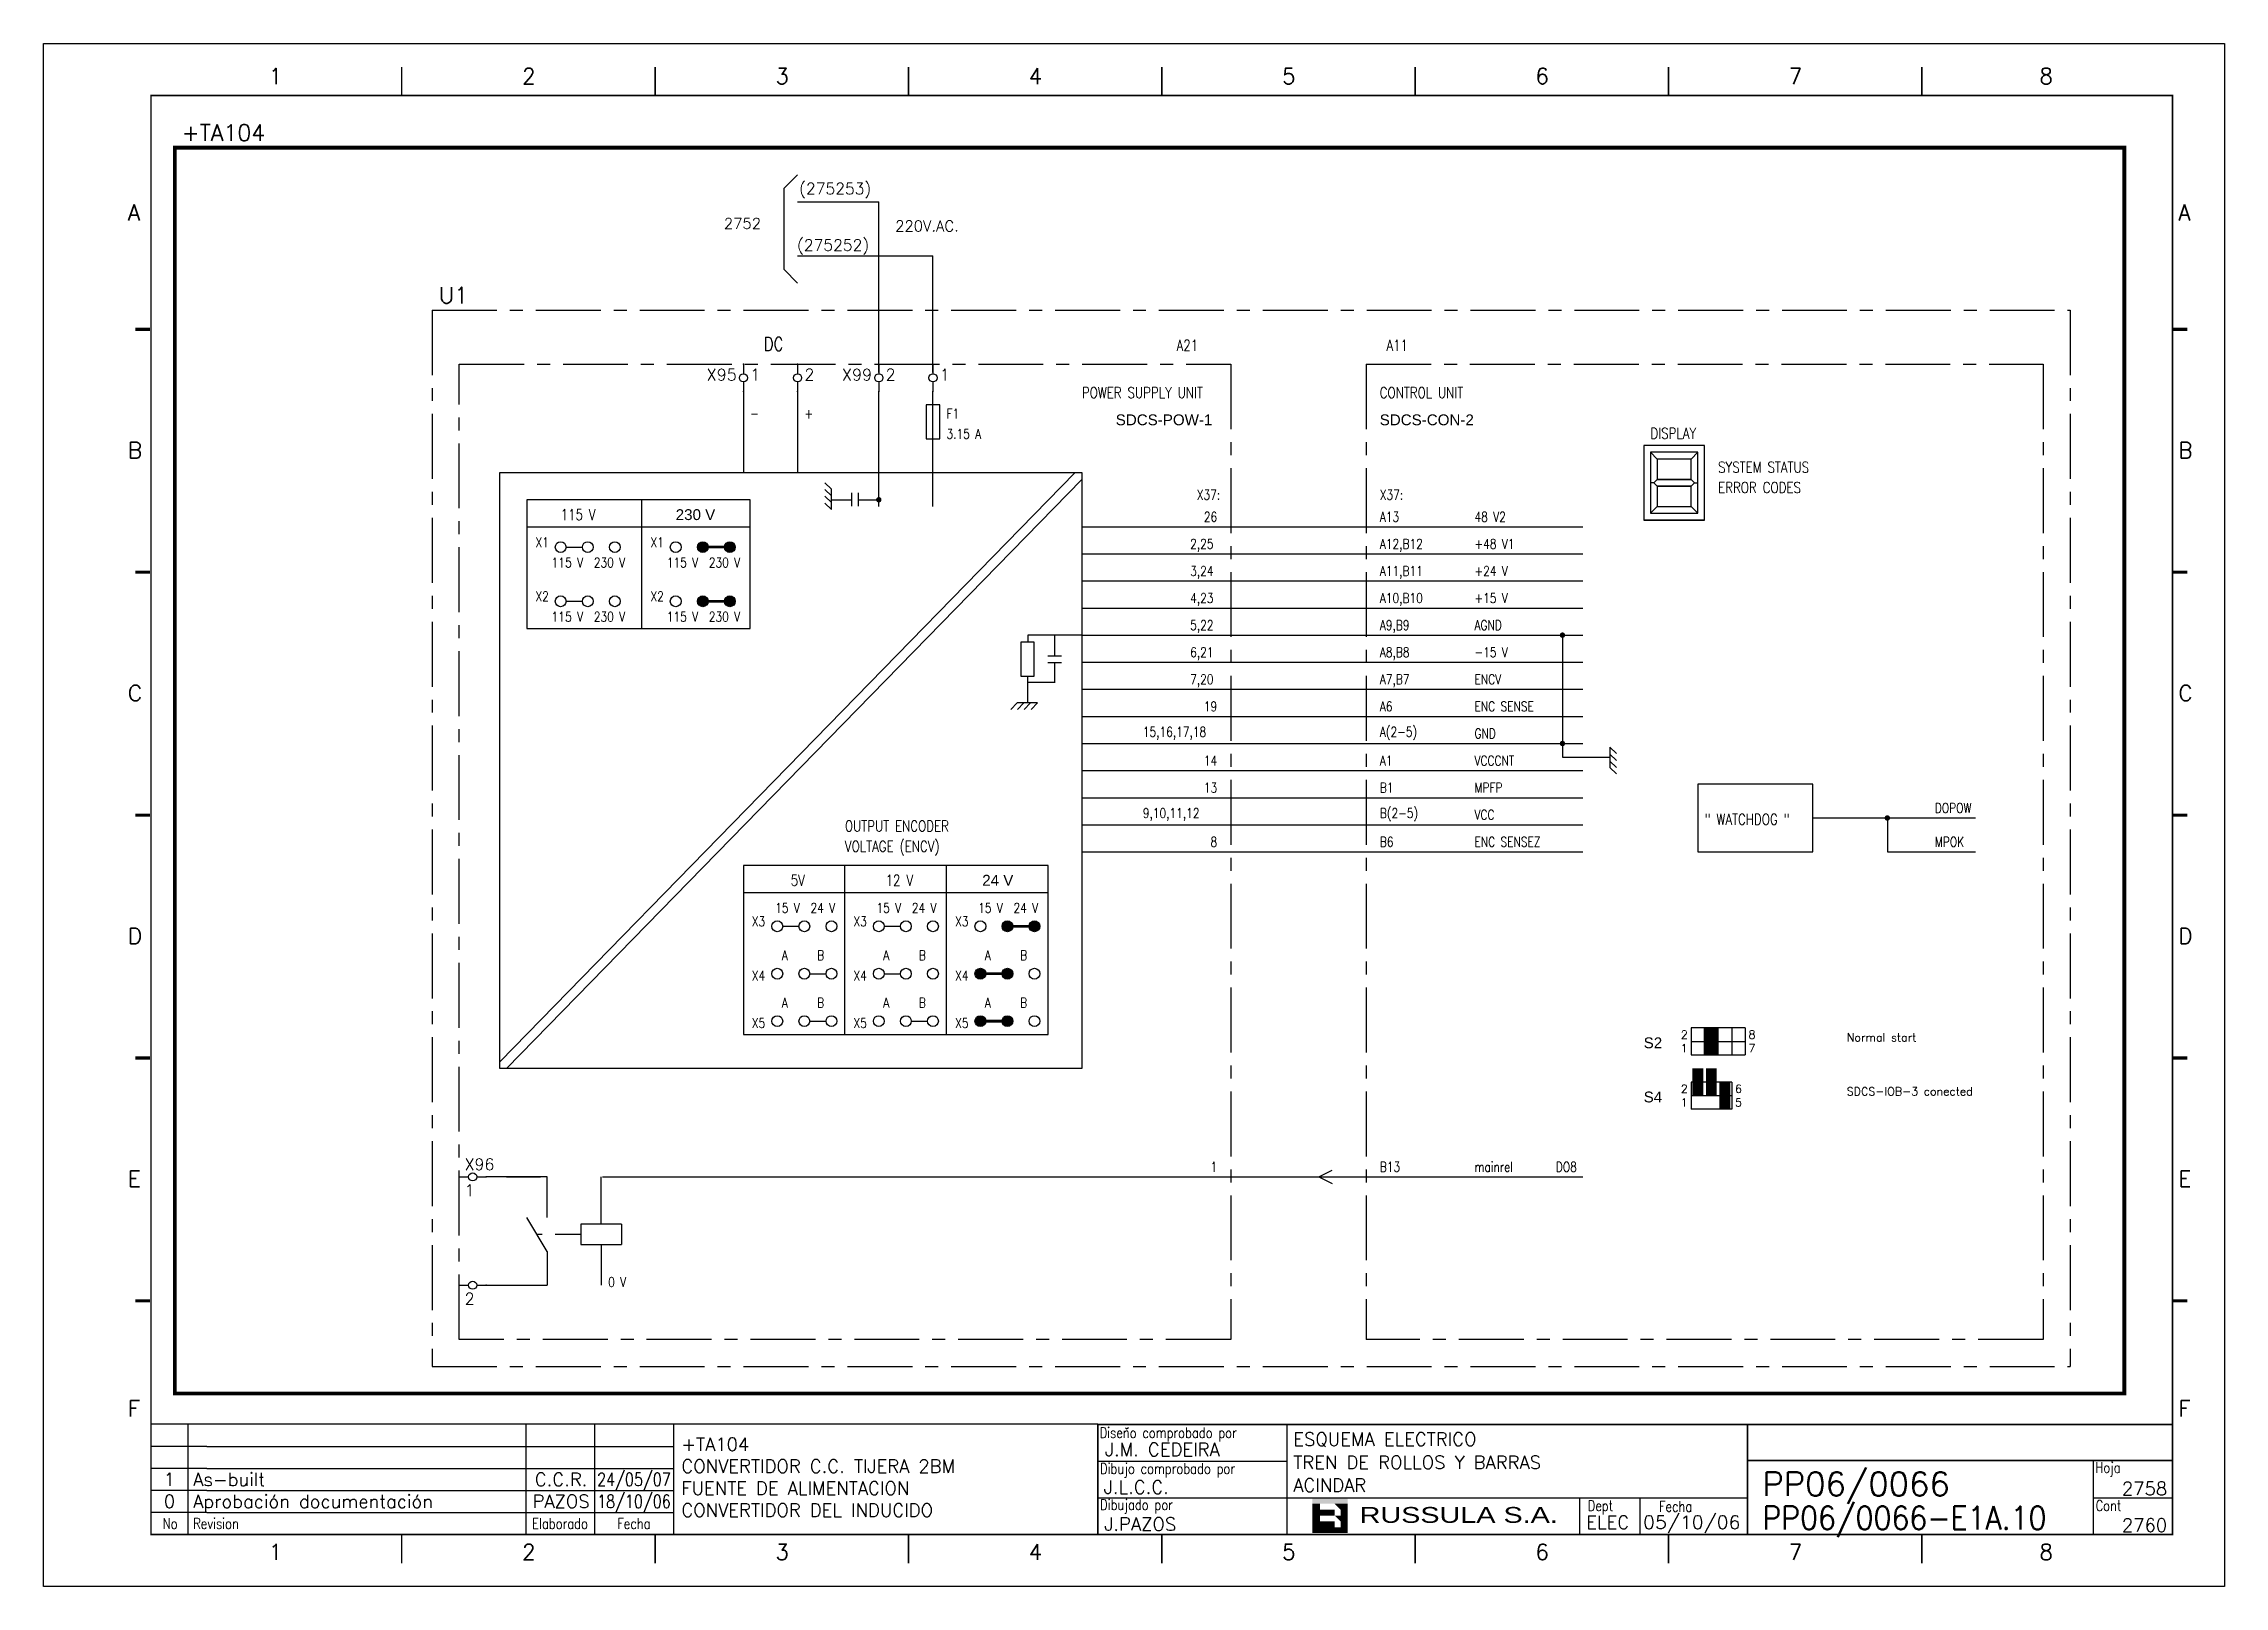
# Model space of a CAD drawing. Extents: x -25 to 1044, y -25744 to 292.
# Drawn here: x 257.7 to 677.7, y -15948.8 to -15651.8 of the extents above; entities that cross this region are included whole.
import ezdxf
from ezdxf.enums import TextEntityAlignment as Align

# ---------------------------------------------------------------- set-up
doc = ezdxf.new("R2010")
doc.units = 0
doc.header["$LTSCALE"] = 10
doc.header["$MEASUREMENT"] = 0
for name, pattern in [('CENTER', [2, 1.25, -0.25, 0.25, -0.25]), ('DASHDOT', [1, 0.5, -0.25, 0, -0.25]), ('DASHED', [0.75, 0.5, -0.25])]:
    doc.linetypes.add(name, pattern=pattern)
doc.layers.get('0').update_dxf_attribs({"linetype": 'CONTINUOUS'})
for name, color, linetype in [('1', 7, 'CONTINUOUS'), ('10', 5, 'CONTINUOUS'), ('2', 7, 'CONTINUOUS'), ('25', 3, 'CONTINUOUS'), ('25K', 4, 'DASHED'), ('25PK', 4, 'CENTER'), ('35', 2, 'CONTINUOUS'), ('8', 1, 'CONTINUOUS'), ('9', 6, 'CONTINUOUS'), ('DIBUJO', 7, 'CONTINUOUS'), ('NODE', 7, 'CONTINUOUS')]:
    doc.layers.add(name, color=color, linetype=linetype)
doc.styles.add('ABBSTYLE', font='ROMANS.SHX', dxfattribs={"width": 0.8})
doc.styles.add('HELV', font='HELVBLD.SHX', dxfattribs={"width": 1.2})
doc.styles.add('HELVETICA', font='HELV.SHX')
doc.styles.add('LABEL', font='SIMPLEX', dxfattribs={"width": 0.8, "height": 4})
doc.styles.add('ROMANS', font='romans')
doc.styles.get("Standard").update_dxf_attribs({"font": 'simplex'})

msp = doc.modelspace()

# ---------------------------------------------------------------- texts
at = {"layer": '2', "color": 6}
for s, height, p in [('+TA104', 3.129, (284.24, -15670.48)), ('(275253)', 2.19, (403.17, -15680.78)), ('(275252)', 2.19, (402.76, -15691.66)), ('U1', 3.129, (333.78, -15701.77))]:
    msp.add_text(s, height=height, dxfattribs=at).set_placement(p)
at = {"layer": '2', "color": 7}
for s, height, style, p in [('2752', 2.086, 'ROMANS', (388.67, -15687.43)), ('220V.AC.', 2.086, 'ROMANS', (421.67, -15687.92)), ('Normal start', 1.5643, 'ROMANS', (604.93, -15843.87)), ('S2', 2.086, 'HELV', (565.82, -15845.17)), ('S4', 2.086, 'HELV', (565.82, -15855.6)), ('SDCS-IOB-3 conected', 1.5643, 'ROMANS', (604.93, -15854.26))]:
    msp.add_text(s, height=height, dxfattribs=dict(at, style=style)).set_placement(p)
at = {"layer": '2', "color": 7, "style": 'ROMANS'}
for s, p in [('2', (573.64, -15842.56)), ('8', (586.68, -15842.56)), ('1', (573.64, -15845.17)), ('7', (586.68, -15845.17)), ('2', (573.64, -15852.99)), ('1', (573.64, -15855.6)), ('5', (584.07, -15855.6)), ('6', (584.07, -15852.99))]:
    msp.add_text(s, height=1.56, dxfattribs=at).set_placement(p, align=Align.MIDDLE)
at = {"layer": '25', "style": 'ABBSTYLE', "width": 0.8}
for s, height, p in [('DC', 2.607, (396.35, -15710.9)), ('A21', 2.086, (475.87, -15710.9)), ('A11', 2.086, (516.28, -15710.9)), ('POWER SUPPLY UNIT', 2.0858, (457.62, -15720.02)), ('CONTROL UNIT', 2.0858, (514.98, -15720.02)), ('-', 1.88, (393.74, -15723.93)), ('+', 1.88, (404.17, -15723.93)), ('F1', 1.877, (431.55, -15723.93)), ('3.15 A', 1.877, (431.55, -15727.84)), ('DISPLAY', 2.086, (567.12, -15727.84)), ('SYSTEM STATUS', 2.0858, (580.16, -15734.36)), ('ERROR CODES', 2.0858, (580.16, -15738.27)), ('115 V', 2.086, (357.24, -15743.49)), ('X37:', 1.877, (479.78, -15739.58)), ('X37:', 1.877, (514.98, -15739.58)), ('26', 1.877, (481.09, -15743.81)), ('A13', 1.877, (514.98, -15743.81)), ('48 V2', 1.877, (533.23, -15743.81)), ('X1', 1.877, (352.37, -15748.7)), ('X1', 1.877, (374.53, -15748.7)), ('2,25', 1.877, (478.48, -15749.02)), ('A12,B12', 1.877, (514.98, -15749.02)), ('+48 V1', 1.877, (533.23, -15749.02)), ('115 V', 1.877, (355.5, -15752.61)), ('230 V', 1.877, (363.62, -15752.61)), ('115 V', 1.877, (377.66, -15752.61)), ('230 V', 1.877, (385.78, -15752.61)), ('3,24', 1.877, (478.48, -15754.24)), ('A11,B11', 1.877, (514.98, -15754.24)), ('+24 V', 1.877, (533.23, -15754.24)), ('X2', 1.877, (352.37, -15759.13)), ('X2', 1.877, (374.53, -15759.13)), ('4,23', 1.877, (478.48, -15759.45)), ('A10,B10', 1.877, (514.98, -15759.45)), ('+15 V', 1.877, (533.23, -15759.45)), ('115 V', 1.877, (355.5, -15763.04)), ('230 V', 1.877, (363.62, -15763.04)), ('115 V', 1.877, (377.66, -15763.04)), ('230 V', 1.877, (385.78, -15763.04)), ('5,22', 1.877, (478.48, -15764.66)), ('A9,B9', 1.877, (514.98, -15764.66)), ('AGND', 1.877, (533.23, -15764.66)), ('6,21', 1.877, (478.48, -15769.88)), ('A8,B8', 1.877, (514.98, -15769.88)), ('-15 V', 1.877, (533.23, -15769.88)), ('7,20', 1.877, (478.48, -15775.09)), ('A7,B7', 1.877, (514.98, -15775.09)), ('ENCV', 1.877, (533.23, -15775.09)), ('19', 1.877, (481.09, -15780.31)), ('A6', 1.877, (514.98, -15780.31)), ('ENC SENSE', 1.877, (533.23, -15780.31)), ('15,16,17,18', 1.8772, (469.35, -15785.2)), ('A(2-5)', 1.877, (514.98, -15785.2)), ('GND', 1.877, (533.23, -15785.52)), ('14', 1.877, (481.09, -15790.74)), ('A1', 1.877, (514.98, -15790.74)), ('VCCCNT', 1.877, (533.23, -15790.74)), ('13', 1.877, (481.09, -15795.95)), ('B1', 1.877, (514.98, -15795.95)), ('MPFP', 1.877, (533.23, -15795.95)), ('9,10,11,12', 1.877, (469.35, -15800.85)), ('B(2-5)', 1.877, (514.98, -15800.85)), ('VCC', 1.877, (533.23, -15801.17)), ('" WATCHDOG "', 2.0858, (577.55, -15802.15)), ('DOPOW', 1.877, (621.88, -15799.86)), ('OUTPUT ENCODER', 2.0858, (411.99, -15803.45)), ('8', 1.88, (482.39, -15806.38)), ('B6', 1.877, (514.98, -15806.38)), ('ENC SENSEZ', 1.877, (533.23, -15806.38)), ('MPOK', 1.877, (621.88, -15806.38)), ('VOLTAGE (ENCV)', 2.0858, (411.99, -15807.36)), ('5V', 2.086, (401.56, -15813.88)), ('12 V', 2.086, (419.82, -15813.88)), ('X3', 1.877, (394.08, -15821.7)), ('15 V', 1.877, (398.52, -15819.1)), ('24 V', 1.877, (405.33, -15819.1)), ('X3', 1.877, (413.64, -15821.7)), ('15 V', 1.877, (418.08, -15819.1)), ('24 V', 1.877, (424.89, -15819.1)), ('X3', 1.877, (433.19, -15821.7)), ('15 V', 1.877, (437.63, -15819.1)), ('24 V', 1.877, (444.44, -15819.1)), ('A', 1.88, (399.83, -15828.22)), ('B', 1.88, (406.64, -15828.22)), ('A', 1.88, (419.38, -15828.22)), ('B', 1.88, (426.19, -15828.22)), ('A', 1.88, (438.94, -15828.22)), ('B', 1.88, (445.74, -15828.22)), ('X4', 1.877, (394.08, -15832.13)), ('X4', 1.877, (394.08, -15832.13)), ('X4', 1.877, (413.64, -15832.13)), ('X4', 1.877, (413.64, -15832.13)), ('X4', 1.877, (433.19, -15832.13)), ('X4', 1.877, (433.19, -15832.13)), ('A', 1.88, (399.83, -15837.35)), ('B', 1.88, (406.64, -15837.35)), ('A', 1.88, (419.38, -15837.35)), ('B', 1.88, (426.19, -15837.35)), ('A', 1.88, (438.94, -15837.35)), ('B', 1.88, (445.74, -15837.35)), ('X5', 1.877, (394.08, -15841.26)), ('X5', 1.877, (413.64, -15841.26)), ('X5', 1.877, (433.19, -15841.26)), ('1', 1.88, (482.39, -15868.95)), ('B13', 1.877, (514.98, -15868.95)), ('mainrel', 1.877, (533.23, -15868.95)), ('DO8', 1.877, (548.87, -15868.95)), ('0 V', 1.877, (366.37, -15891.12))]:
    msp.add_text(s, height=height, dxfattribs=at).set_placement(p)
at = {"layer": '25', "style": 'HELV'}
for s, p in [('SDCS-POW-1', (464.14, -15725.24)), ('SDCS-CON-2', (514.98, -15725.24)), ('230 V', (379.4, -15743.49)), ('24 V', (438.43, -15813.88))]:
    msp.add_text(s, height=2.086, dxfattribs=at).set_placement(p)

# ---------------------------------------------------------------- blocks, each defined once
blk = doc.blocks.new('NOD', base_point=(237.5, 170))
at = {"layer": 'NODE'}
blk.add_point((237.5, 170), dxfattribs=at)
blk = doc.blocks.new('$$PLL21C')
for p, q in [((-2.5, 0), (-0.75, 0)), ((0.75, 0), (2.5, 0))]:
    blk.add_line(p, q)
at = {"layer": '2'}
blk.add_circle((0, 0), 0.75, dxfattribs=at)
for p in [(-2.5, 0), (2.5, 0)]:
    blk.add_blockref('NOD', p, dxfattribs=at)
at = {"layer": '8'}
blk.add_attdef('*A', (-1.5, -3.575), '', height=2.15, dxfattribs=at)
at = {"layer": '9'}
blk.add_attdef('ID', (-1.5, 1.25), '', height=2.15, dxfattribs=at)
blk = doc.blocks.new('$$PLU21C')
for p, q in [((0, 2.5), (0, 0.75)), ((0, -0.75), (0, -2.5))]:
    blk.add_line(p, q)
at = {"layer": '2'}
blk.add_circle((0, 0), 0.75, dxfattribs=at)
for p in [(0, 2.5), (0, -2.5)]:
    blk.add_blockref('NOD', p, dxfattribs=at)
at = {"layer": '8'}
blk.add_attdef('*A', (1.25, -0.5), '', height=2.15, dxfattribs=at)
at = {"layer": '9'}
blk.add_attdef('ID', text='', height=2.15, dxfattribs=at).set_placement((-1.25, -0.5), align=Align.RIGHT)
blk = doc.blocks.new('newcajec')
at = {"layer": '1'}
for p, q in [((179.4, 20.85), (0.13, 20.85)), ((7, 20.85), (7, 0)), ((71, 20.85), (71, 0)), ((84, 20.85), (84, 0.09)), ((99, 20.85), (99, 0)), ((215.2, 20.8), (215.2, 0)), ((10.6, 16.64), (0, 16.64)), ((10.6, 16.64), (99, 16.64)), ((184.64, 20.18), (184.81, 20.01)), ((184.81, 20.01), (185.18, 20.25)), ((10.6, 12.48), (0, 12.48)), ((10.6, 12.48), (99, 12.48)), ((179.4, 13.87), (215.2, 13.87)), ((368, 14.06), (368, 0)), ((10.6, 8.32), (0, 8.32)), ((10.6, 8.32), (99, 8.32)), ((10.6, 4.16), (0, 4.16)), ((10.6, 4.16), (99, 4.16)), ((179.4, 6.93), (267.63, 6.93)), ((267.63, 6.93), (302.5, 6.93)), ((270.63, 6.91), (270.63, 0)), ((282.07, 6.93), (282.07, 0)), ((368, 6.93), (383, 6.93))]:
    blk.add_line(p, q, dxfattribs=at)
for points in [[(47.5, 272.5, 0.3, 0.3, 0), (47.5, 277.91, 0.3, 0.3, 0)], [(95.5, 272.5, 0.3, 0.3, 0), (95.5, 277.91, 0.3, 0.3, 0)], [(143.5, 272.5, 0.3, 0.3, 0), (143.5, 277.91, 0.3, 0.3, 0)], [(191.5, 272.5, 0.3, 0.3, 0), (191.5, 277.91, 0.3, 0.3, 0)], [(239.5, 272.5, 0.3, 0.3, 0), (239.5, 277.91, 0.3, 0.3, 0)], [(287.5, 272.5, 0.3, 0.3, 0), (287.5, 277.91, 0.3, 0.3, 0)], [(335.5, 272.5, 0.3, 0.3, 0), (335.5, 277.91, 0.3, 0.3, 0)], [(-2.99, 228.23, 0.6, 0.6, 0), (-0.18, 228.23, 0.6, 0.6, 0)], [(383.01, 228.23, 0.6, 0.6, 0), (385.82, 228.23, 0.6, 0.6, 0)], [(-2.99, 182.23, 0.6, 0.6, 0), (-0.18, 182.23, 0.6, 0.6, 0)], [(383.01, 182.23, 0.6, 0.6, 0), (385.82, 182.23, 0.6, 0.6, 0)], [(-2.99, 136.23, 0.6, 0.6, 0), (-0.18, 136.23, 0.6, 0.6, 0)], [(383.01, 136.23, 0.6, 0.6, 0), (385.82, 136.23, 0.6, 0.6, 0)], [(-2.99, 90.23, 0.6, 0.6, 0), (-0.18, 90.23, 0.6, 0.6, 0)], [(383.01, 90.23, 0.6, 0.6, 0), (385.82, 90.23, 0.6, 0.6, 0)], [(-2.99, 44.23, 0.6, 0.6, 0), (-0.18, 44.23, 0.6, 0.6, 0)], [(383.01, 44.23, 0.6, 0.6, 0), (385.82, 44.23, 0.6, 0.6, 0)], [(383, 20.8, 0.3, 0.3, 0), (179.4, 20.8, 0.3, 0.3, 0), (179.4, 0, 0.3, 0.3, 0)], [(302.5, 20.8, 0.3, 0.3, 0), (302.5, 0, 0.3, 0.3, 0)], [(302.5, 14, 0.3, 0.3, 0), (383, 14, 0.3, 0.3, 0)], [(47.5, -5.5, 0.3, 0.3, 0), (47.5, -0.09, 0.3, 0.3, 0)], [(95.5, -5.5, 0.3, 0.3, 0), (95.5, -0.09, 0.3, 0.3, 0)], [(143.5, -5.5, 0.3, 0.3, 0), (143.5, -0.09, 0.3, 0.3, 0)], [(191.5, -5.5, 0.3, 0.3, 0), (191.5, -0.09, 0.3, 0.3, 0)], [(239.5, -5.5, 0.3, 0.3, 0), (239.5, -0.09, 0.3, 0.3, 0)], [(287.5, -5.5, 0.3, 0.3, 0), (287.5, -0.09, 0.3, 0.3, 0)], [(335.5, -5.5, 0.3, 0.3, 0), (335.5, -0.09, 0.3, 0.3, 0)]]:
    blk.add_lwpolyline(points, format="xyseb", dxfattribs=at)
at = {"layer": '1', "const_width": 0.3}
blk.add_lwpolyline([(0, 0), (0, 272.5), (383, 272.5), (383, 0)], close=True, dxfattribs=at)
at = {"layer": '2', "color": 14}
for p, q in [((221.42, 4.69), (221.42, 5.81)), ((221.42, 2.47), (221.42, 3.58))]:
    blk.add_line(p, q, dxfattribs=at)
for points in [[(220.05, 5.81), (220.05, 6.92), (226.74, 5.81), (226.74, 6.92)], [(221.42, 2.47), (220.05, 2.47), (221.42, 5.81), (220.05, 5.81)], [(221.42, 4.69), (224.25, 4.69), (221.42, 3.58), (224.25, 3.58)], [(224.25, 5.81), (225.37, 5.81), (225.37, 4.69)], [(225.37, 5.81), (226.74, 5.81), (225.37, 1.35), (226.74, 1.35)], [(224.25, 0.24), (224.25, 2.47), (220.05, 0.24), (220.05, 2.47)], [(224.25, 3.58), (225.37, 3.58), (225.37, 2.47)], [(226.74, 1.35), (226.74, 0.24), (224.25, 1.35), (224.25, 0.24)]]:
    blk.add_solid(points, dxfattribs=at)
at = {"layer": '1', "style": 'ROMANS'}
for s, p in [('1', (22.29, 274.68)), ('2', (70.29, 274.68)), ('3', (118.29, 274.68)), ('4', (166.29, 274.68)), ('5', (214.29, 274.68)), ('6', (262.29, 274.68)), ('7', (310.29, 274.68)), ('8', (357.79, 274.68)), ('A', (-4.37, 248.84)), ('A', (384.13, 248.84)), ('B', (-4.37, 203.84)), ('B', (384.13, 203.84)), ('C', (-4.37, 157.84)), ('C', (384.13, 157.84)), ('D', (-4.37, 111.84)), ('D', (384.13, 111.84)), ('E', (-4.37, 65.84)), ('E', (384.13, 65.84)), ('F', (-4.37, 22.34)), ('F', (384.13, 22.34)), ('1', (22.29, -4.82)), ('2', (70.29, -4.82)), ('3', (118.29, -4.82)), ('4', (166.29, -4.82)), ('5', (214.29, -4.82)), ('6', (262.29, -4.82)), ('7', (310.29, -4.82)), ('8', (357.79, -4.82))]:
    blk.add_text(s, height=3, dxfattribs=at).set_placement(p)
at = {"layer": '1', "style": 'LABEL', "width": 0.8}
for s, p in [('Diseno comprobado por', (179.73, 18.27)), ('Dibujo comprobado por', (179.81, 11.47)), ('Hoja', (368.38, 11.66)), ('Dibujado por', (179.83, 4.64)), ('Fecha', (285.71, 4.3)), ('Cont', (368.43, 4.46)), ('No', (2.23, 1.05)), ('Revision', (8, 1.05))]:
    blk.add_text(s, height=2, dxfattribs=at).set_placement(p)
for s, p in [('Dept', (274.61, 4.44)), ('Elaborado', (77.5, 1.05)), ('Fecha', (91.5, 1.05))]:
    blk.add_text(s, height=2, dxfattribs=at).set_placement(p, align=Align.CENTER)
at = {"layer": '10', "style": 'ROMANS'}
for tag, p in [('REV41', (3.5, 18.74)), ('REV43', (77.7, 18.74)), ('REV31', (3.5, 14.58)), ('REV33', (77.7, 14.58)), ('REV21', (3.5, 10.42)), ('REV23', (77.7, 10.42)), ('REV11', (3.5, 6.27)), ('REV13', (77.7, 6.27))]:
    blk.add_attdef(tag, text='', height=2.5, dxfattribs=at).set_placement(p, align=Align.MIDDLE)
for tag, p, height in [('REV42', (8, 17.49), 2.5), ('SHEETNAME1', (100.5, 15.83), 2.5), ('DESIGNCHECK', (180.74, 14.83), 2.5), ('DOCUMENTTYPE', (216.43, 16.8), 2.5), ('NOTA', (305.32, 15.8), 3), ('REV32', (8, 13.33), 2.5), ('SHEETNAME2', (100.5, 11.67), 2.5), ('OBJECT', (216.43, 12.4), 2.5), ('REV22', (8, 9.17), 2.5), ('SHEETNAME3', (100.5, 7.51), 2.5), ('DRAWINGCHECK', (180.53, 7.71), 2.5), ('CUSTOMER', (216.43, 8.08), 2.5), ('ORDER', (305.32, 7.3), 4.5), ('REV12', (8, 5.01), 2.5), ('SHEETNAME4', (100.5, 3.35), 2.5), ('DOCUMENT_ID', (305.32, 0.93), 4.4), ('USER', (180.63, 0.71), 2.5), ('DEPARTMENT', (271.93, 1.05), 2.5)]:
    blk.add_attdef(tag, p, '', height=height, dxfattribs=at)
for tag, width, p, p2 in [('REV44', 1.221199, (84.53, 17.49), (98.48, 17.49)), ('REV34', 1.221199, (84.53, 13.33), (98.48, 13.33)), ('REV24', 1.221199, (84.53, 9.17), (98.48, 9.17)), ('REV14', 1.221199, (84.53, 5.01), (98.48, 5.01)), ('CREATED2', 7.039915, (282.71, 1.05), (301.14, 1.05))]:
    blk.add_attdef(tag, text='', height=2.5, dxfattribs=dict(at, width=width)).set_placement(p, p2, align=Align.FIT)
for tag, p in [('SHEET', (382, 7.43)), ('NEXTSHEET', (382, 0.5))]:
    blk.add_attdef(tag, text='', height=2.5, dxfattribs=at).set_placement(p, align=Align.RIGHT)
at = {"layer": 'DIBUJO', "color": 14, "style": 'HELVETICA', "width": 1.3}
blk.add_text('RUSSULA S.A.', height=3, dxfattribs=at).set_placement((229, 2.19))

# ---------------------------------------------------------------- linework, layer by layer
at = {"layer": '2', "color": 7}
for p, q in [((400.26, -15679.61), (402.87, -15677)), ((400.26, -15695.25), (400.26, -15679.61)), ((402.87, -15682.22), (418.51, -15682.22)), ((418.51, -15715.07), (418.51, -15682.22)), ((402.87, -15697.86), (400.26, -15695.25)), ((402.87, -15692.65), (428.94, -15692.65)), ((428.94, -15715.07), (428.94, -15692.65)), ((585.38, -15841.26), (574.95, -15841.26)), ((574.95, -15841.26), (574.95, -15846.47)), ((577.55, -15846.47), (577.55, -15841.26)), ((580.16, -15846.47), (580.16, -15841.26)), ((582.77, -15841.26), (582.77, -15846.47)), ((585.38, -15841.26), (585.38, -15846.47)), ((574.95, -15843.87), (585.38, -15843.87)), ((574.95, -15846.47), (585.38, -15846.47)), ((574.95, -15846.47), (585.38, -15846.47)), ((574.95, -15851.69), (574.95, -15856.9)), ((582.77, -15851.69), (574.95, -15851.69)), ((574.95, -15854.29), (582.77, -15854.29)), ((582.77, -15851.69), (582.77, -15856.9)), ((582.77, -15856.9), (574.95, -15856.9))]:
    msp.add_line(p, q, dxfattribs=at)
at = {"layer": '2', "color": 3, "linetype": 'DASHDOT', "const_width": 0.73}
msp.add_lwpolyline([(282.93, -15671.79), (658.38, -15671.79), (658.38, -15911.65), (282.93, -15911.65), (282.93, -15671.79)], dxfattribs=at)
at = {"layer": '2', "color": 7, "const_width": 1.04}
for points in [[(384.1, -15748.7, 1), (385.14, -15748.7, 1)], [(389.31, -15748.7, 1), (390.35, -15748.7, 1)], [(384.1, -15759.13, 1), (385.14, -15759.13, 1)], [(389.31, -15759.13, 1), (390.35, -15759.13, 1)], [(442.76, -15821.7, 1), (443.8, -15821.7, 1)], [(447.97, -15821.7, 1), (449.02, -15821.7, 1)], [(437.54, -15830.83, 1), (438.59, -15830.83, 1)], [(442.76, -15830.83, 1), (443.8, -15830.83, 1)], [(437.54, -15839.96, 1), (438.59, -15839.96, 1)], [(442.76, -15839.96, 1), (443.8, -15839.96, 1)]]:
    msp.add_lwpolyline(points, format="xyb", close=True, dxfattribs=at)
at = {"layer": '2', "color": 7, "const_width": 0.521}
for points in [[(385.61, -15748.7), (388.95, -15748.7)], [(385.61, -15759.13), (388.95, -15759.13)], [(444.27, -15821.7), (447.61, -15821.7)], [(439.06, -15830.83), (442.39, -15830.83)], [(439.06, -15839.96), (442.39, -15839.96)]]:
    msp.add_lwpolyline(points, dxfattribs=at)
at = {"layer": '2', "color": 7}
for points in [[(577.55, -15841.26), (577.55, -15846.47), (580.16, -15841.26), (580.16, -15846.47)], [(575.21, -15854.25), (575.21, -15849.04), (577.29, -15854.25), (577.29, -15849.04)], [(577.81, -15854.25), (577.81, -15849.04), (579.9, -15854.25), (579.9, -15849.04)], [(580.42, -15856.9), (580.42, -15851.69), (582.51, -15856.9), (582.51, -15851.69)]]:
    msp.add_solid(points, dxfattribs=at)
at = {"layer": '25'}
for p, q in [((393.74, -15739.58), (350.72, -15739.58)), ((350.72, -15739.58), (350.72, -15764.34)), ((372.88, -15764.34), (372.88, -15739.58)), ((393.74, -15764.34), (393.74, -15739.58)), ((350.72, -15744.79), (393.74, -15744.79)), ((350.72, -15764.34), (393.74, -15764.34)), ((451.1, -15809.97), (392.44, -15809.97)), ((392.44, -15809.97), (392.44, -15842.56)), ((411.99, -15842.56), (411.99, -15809.97)), ((431.55, -15842.56), (431.55, -15809.97)), ((451.1, -15842.56), (451.1, -15809.97)), ((392.44, -15815.19), (451.1, -15815.19)), ((392.44, -15842.56), (451.1, -15842.56))]:
    msp.add_line(p, q, dxfattribs=at)
at = {"layer": '25K'}
msp.add_line((361.15, -15881.02), (352.68, -15881.02), dxfattribs=at)
at = {"layer": '25PK'}
for p, q in [((332.47, -15703.07), (647.95, -15703.07)), ((332.47, -15703.07), (647.95, -15703.07)), ((332.47, -15703.07), (332.47, -15906.44)), ((332.47, -15703.07), (332.47, -15906.44)), ((647.95, -15703.07), (647.95, -15906.44)), ((337.69, -15901.23), (337.69, -15713.5)), ((337.69, -15713.5), (486.3, -15713.5)), ((486.3, -15713.5), (486.3, -15901.23)), ((512.37, -15713.5), (512.37, -15901.23)), ((512.37, -15713.5), (642.73, -15713.5)), ((642.73, -15713.5), (642.73, -15901.23)), ((486.3, -15901.23), (337.69, -15901.23)), ((642.73, -15901.23), (512.37, -15901.23)), ((332.47, -15906.44), (647.95, -15906.44))]:
    msp.add_line(p, q, dxfattribs=at)
at = {"layer": '35'}
for p, q in [((392.44, -15718.72), (392.44, -15734.36)), ((402.87, -15718.72), (402.87, -15734.36)), ((418.51, -15740.88), (418.51, -15718.72)), ((428.94, -15740.88), (428.94, -15718.72)), ((427.64, -15721.33), (427.64, -15727.84)), ((430.24, -15721.33), (427.64, -15721.33)), ((430.24, -15727.84), (430.24, -15721.33)), ((427.64, -15727.84), (430.24, -15727.84)), ((577.55, -15729.15), (565.82, -15729.15)), ((565.82, -15729.15), (565.82, -15743.49)), ((576.25, -15730.45), (567.12, -15730.45)), ((567.12, -15730.45), (567.12, -15736.97)), ((568.43, -15731.75), (567.12, -15730.45)), ((574.95, -15731.75), (568.43, -15731.75)), ((568.43, -15731.75), (568.43, -15735.67)), ((574.95, -15731.75), (576.25, -15730.45)), ((574.95, -15735.67), (574.95, -15731.75)), ((576.25, -15736.97), (576.25, -15730.45)), ((577.55, -15743.49), (577.55, -15729.15)), ((345.51, -15849.08), (345.51, -15734.36)), ((345.51, -15847.78), (456.32, -15734.36)), ((345.51, -15734.36), (457.62, -15734.36)), ((346.81, -15849.08), (457.62, -15735.67)), ((409.39, -15737.53), (408.12, -15736.31)), ((457.62, -15734.36), (457.62, -15849.08)), ((567.12, -15735.67), (567.12, -15742.18)), ((567.78, -15736.32), (567.13, -15736.32)), ((568.43, -15735.67), (567.78, -15736.32)), ((567.78, -15736.32), (568.43, -15736.97)), ((574.95, -15735.67), (568.43, -15735.67)), ((568.43, -15735.67), (574.95, -15735.67)), ((574.95, -15736.97), (568.43, -15736.97)), ((568.43, -15736.97), (574.95, -15736.97)), ((568.43, -15736.97), (568.43, -15740.88)), ((574.95, -15735.67), (575.6, -15736.32)), ((575.6, -15736.32), (574.95, -15736.97)), ((574.95, -15740.88), (574.95, -15736.97)), ((575.6, -15736.32), (576.24, -15736.32)), ((576.25, -15742.18), (576.25, -15735.67)), ((409.39, -15738.81), (408.12, -15737.59)), ((409.39, -15740.1), (408.12, -15738.89)), ((409.39, -15741.47), (408.12, -15740.25)), ((409.39, -15741.47), (409.39, -15737.53)), ((413.24, -15738.24), (413.24, -15740.85)), ((414.55, -15738.24), (414.55, -15740.85)), ((568.43, -15740.88), (567.12, -15742.18)), ((568.43, -15740.88), (574.95, -15740.88)), ((574.95, -15740.88), (576.25, -15742.18)), ((457.62, -15744.79), (554.09, -15744.79)), ((565.82, -15743.49), (577.55, -15743.49)), ((577.55, -15743.49), (565.82, -15743.49)), ((567.12, -15742.18), (576.25, -15742.18)), ((358.28, -15748.7), (361.41, -15748.7)), ((385.66, -15748.7), (388.79, -15748.7)), ((457.62, -15750.01), (554.09, -15750.01)), ((457.62, -15755.22), (554.09, -15755.22)), ((358.28, -15759.13), (361.41, -15759.13)), ((385.66, -15759.13), (388.79, -15759.13)), ((457.62, -15760.43), (554.09, -15760.43)), ((457.62, -15765.65), (554.09, -15765.65)), ((445.86, -15767.01), (445.86, -15773.52)), ((448.46, -15767.01), (445.86, -15767.01)), ((448.46, -15773.52), (448.46, -15767.01)), ((451.07, -15769.61), (453.68, -15769.61)), ((451.07, -15770.92), (453.68, -15770.92)), ((457.62, -15770.86), (554.09, -15770.86)), ((445.86, -15773.52), (448.46, -15773.52)), ((445.14, -15778.68), (443.92, -15779.95)), ((449.08, -15778.69), (445.14, -15778.69)), ((446.42, -15778.68), (445.2, -15779.95)), ((447.72, -15778.68), (446.5, -15779.95)), ((449.08, -15778.68), (447.86, -15779.95)), ((457.62, -15776.08), (554.09, -15776.08)), ((457.62, -15781.29), (554.09, -15781.29)), ((457.62, -15786.51), (554.09, -15786.51)), ((559.3, -15787.22), (560.57, -15788.44)), ((559.3, -15787.22), (559.3, -15791.16)), ((457.62, -15791.72), (554.09, -15791.72)), ((559.3, -15788.59), (560.57, -15789.8)), ((559.3, -15789.88), (560.57, -15791.1)), ((559.3, -15791.16), (560.57, -15792.38)), ((598.41, -15794.33), (576.25, -15794.33)), ((576.25, -15794.33), (576.25, -15807.36)), ((598.41, -15807.36), (598.41, -15794.33)), ((457.62, -15796.94), (554.09, -15796.94)), ((457.62, -15802.15), (554.09, -15802.15)), ((457.62, -15807.36), (554.09, -15807.36)), ((576.25, -15807.36), (598.41, -15807.36)), ((400, -15821.7), (403.13, -15821.7)), ((419.55, -15821.7), (422.68, -15821.7)), ((444.32, -15821.7), (447.45, -15821.7)), ((405.21, -15830.83), (408.34, -15830.83)), ((419.55, -15830.83), (422.68, -15830.83)), ((419.55, -15830.83), (422.68, -15830.83)), ((439.11, -15830.83), (442.24, -15830.83)), ((439.11, -15830.83), (442.24, -15830.83)), ((405.21, -15839.96), (408.34, -15839.96)), ((424.77, -15839.96), (427.9, -15839.96)), ((439.11, -15839.96), (442.24, -15839.96)), ((457.62, -15849.08), (345.51, -15849.08)), ((354.63, -15869.94), (342.9, -15869.94)), ((346.81, -15869.94), (353.33, -15869.94)), ((354.63, -15877.76), (354.63, -15869.94)), ((365.06, -15879.06), (365.06, -15869.94)), ((365.32, -15869.94), (554.09, -15869.94)), ((503.25, -15869.94), (505.85, -15868.63)), ((503.25, -15869.94), (505.85, -15871.24)), ((354.63, -15884.28), (350.72, -15877.76)), ((368.97, -15879.06), (361.15, -15879.06)), ((361.15, -15879.06), (361.15, -15882.97)), ((368.97, -15879.06), (368.97, -15882.97)), ((354.63, -15884.28), (354.63, -15890.8)), ((361.15, -15882.97), (368.97, -15882.97)), ((365.06, -15882.97), (365.06, -15890.8)), ((342.9, -15890.8), (354.63, -15890.8))]:
    msp.add_line(p, q, dxfattribs=at)
for points in [[(409.33, -15739.58), (413.24, -15739.58)], [(414.55, -15739.58), (418.46, -15739.58)], [(457.62, -15765.65), (447.19, -15765.65), (447.19, -15767.01)], [(452.41, -15769.61), (452.41, -15765.7)], [(550.18, -15765.65), (550.18, -15786.51), (550.18, -15789.11), (559.3, -15789.11)], [(452.41, -15774.83), (452.41, -15770.92)], [(447.19, -15778.74), (447.19, -15773.52)], [(452.41, -15774.77), (447.19, -15774.77)], [(598.41, -15800.85), (629.7, -15800.85)], [(612.75, -15800.85), (612.75, -15807.36), (629.7, -15807.36)]]:
    msp.add_lwpolyline(points, dxfattribs=at)
at = {"layer": '35', "const_width": 0.521}
for points in [[(418.25, -15739.58, 1), (418.77, -15739.58, 1)], [(549.92, -15765.65, 1), (550.44, -15765.65, 1)], [(549.92, -15786.51, 1), (550.44, -15786.51, 1)], [(612.49, -15800.85, 1), (613.01, -15800.85, 1)]]:
    msp.add_lwpolyline(points, format="xyb", close=True, dxfattribs=at)
at = {"layer": '35'}
for centre in [(357.24, -15748.7), (362.46, -15748.7), (367.67, -15748.7), (379.4, -15748.7), (384.62, -15748.7), (389.83, -15748.7), (357.24, -15759.13), (362.46, -15759.13), (367.67, -15759.13), (379.4, -15759.13), (384.62, -15759.13), (389.83, -15759.13), (398.96, -15821.7), (404.17, -15821.7), (409.39, -15821.7), (418.51, -15821.7), (423.73, -15821.7), (428.94, -15821.7), (438.07, -15821.7), (443.28, -15821.7), (448.49, -15821.7), (398.96, -15830.83), (398.96, -15830.83), (404.17, -15830.83), (404.17, -15830.83), (409.39, -15830.83), (409.39, -15830.83), (418.51, -15830.83), (418.51, -15830.83), (423.73, -15830.83), (423.73, -15830.83), (428.94, -15830.83), (428.94, -15830.83), (438.07, -15830.83), (438.07, -15830.83), (443.28, -15830.83), (443.28, -15830.83), (448.49, -15830.83), (448.49, -15830.83), (398.96, -15839.96), (404.17, -15839.96), (409.39, -15839.96), (418.51, -15839.96), (423.73, -15839.96), (428.94, -15839.96), (438.07, -15839.96), (443.28, -15839.96), (448.49, -15839.96)]:
    msp.add_circle(centre, 1.04, dxfattribs=at)
at = {"layer": 'DIBUJO'}
msp.add_lwpolyline([(257.66, -15651.77), (677.66, -15651.77), (677.66, -15948.77), (257.66, -15948.77), (257.66, -15651.77)], dxfattribs=at)

# ---------------------------------------------------------------- block references
at = {"layer": '2', "color": 7}
ref = msp.add_blockref('newcajec', (278.34, -15938.77), dxfattribs=dict(at, xscale=1.016513761467892, yscale=1.016513761467892, zscale=1.016513761467892))
ref.add_attrib('REV24', '24/05/07', dxfattribs={"layer": '10', "height": 2.541, "style": 'ROMANS', "width": 0.728168}).set_placement((364.26, -15929.45), (378.44, -15929.45), align=Align.FIT)
ref.add_attrib('SHEETNAME3', 'FUENTE DE ALIMENTACION', (380.49, -15931.14), dxfattribs={"layer": '10', "height": 2.5413, "style": 'ROMANS'})
ref.add_attrib('SHEETNAME2', 'CONVERTIDOR C.C. TIJERA 2BM', (380.49, -15926.92), dxfattribs={"layer": '10', "height": 2.5413, "style": 'ROMANS'})
ref.add_attrib('SHEETNAME1', '+TA104', (380.49, -15922.69), dxfattribs={"layer": '10', "height": 2.541, "style": 'ROMANS'})
ref.add_attrib('USER', 'J.PAZOS', (461.95, -15938.05), dxfattribs={"layer": '10', "height": 2.541, "style": 'ROMANS'})
ref.add_attrib('DRAWINGCHECK', 'J.L.C.C.', (461.85, -15930.93), dxfattribs={"layer": '10', "height": 2.541, "style": 'ROMANS'})
ref.add_attrib('DESIGNCHECK', 'J.M. CEDEIRA', (462.06, -15923.7), dxfattribs={"layer": '10', "height": 2.5413, "style": 'ROMANS'})
ref.add_attrib('REV22', 'As-built', (286.47, -15929.45), dxfattribs={"layer": '10', "height": 2.541, "style": 'ROMANS'})
ref.add_attrib('REV12', 'Aprobación documentación', (286.47, -15933.68), dxfattribs={"layer": '10', "height": 2.5413, "style": 'ROMANS'})
ref.add_attrib('REV21', '1', dxfattribs={"layer": '10', "height": 2.54, "style": 'ROMANS'}).set_placement((281.89, -15928.18), align=Align.MIDDLE)
ref.add_attrib('REV11', '0', dxfattribs={"layer": '10', "height": 2.54, "style": 'ROMANS'}).set_placement((281.89, -15932.4), align=Align.MIDDLE)
ref.add_attrib('SHEETNAME4', 'CONVERTIDOR DEL INDUCIDO', (380.49, -15935.37), dxfattribs={"layer": '10', "height": 2.5413, "style": 'ROMANS'})
ref.add_attrib('REV14', '18/10/06', dxfattribs={"layer": '10', "height": 2.541, "style": 'ROMANS', "width": 0.728168}).set_placement((364.26, -15933.68), (378.44, -15933.68), align=Align.FIT)
ref.add_attrib('REV23', 'C.C.R.', dxfattribs={"layer": '10', "height": 2.541, "style": 'ROMANS'}).set_placement((357.32, -15928.18), align=Align.MIDDLE)
ref.add_attrib('REV13', 'PAZOS', dxfattribs={"layer": '10', "height": 2.541, "style": 'ROMANS'}).set_placement((357.32, -15932.4), align=Align.MIDDLE)
ref.add_attrib('DOCUMENT_ID', 'PP06/0066-E1A.10', (588.7, -15937.82), dxfattribs={"layer": '10', "height": 4.4727, "style": 'ROMANS', "width": 0.9})
ref.add_attrib('ORDER', 'PP06/0066', (588.7, -15931.35), dxfattribs={"layer": '10', "height": 4.574, "style": 'ROMANS'})
ref.add_attrib('CUSTOMER', 'ACINDAR', (498.34, -15930.55), dxfattribs={"layer": '10', "height": 2.541, "style": 'ROMANS'})
ref.add_attrib('OBJECT', 'TREN DE ROLLOS Y BARRAS', (498.34, -15926.17), dxfattribs={"layer": '10', "height": 2.5413, "style": 'ROMANS'})
ref.add_attrib('DOCUMENTTYPE', 'ESQUEMA ELECTRICO', (498.34, -15921.69), dxfattribs={"layer": '10', "height": 2.5413, "style": 'ROMANS'})
ref.add_attrib('CREATED2', '05/10/06', dxfattribs={"layer": '10', "height": 2.541, "style": 'ROMANS', "width": 0.961976}).set_placement((565.71, -15937.71), (584.45, -15937.71), align=Align.FIT)
ref.add_attrib('DEPARTMENT', 'ELEC', (554.76, -15937.71), dxfattribs={"layer": '10', "height": 2.541, "style": 'ROMANS'})
ref.add_attrib('NEXTSHEET', '2760', dxfattribs={"layer": '10', "height": 2.541, "style": 'ROMANS'}).set_placement((666.64, -15938.27), align=Align.RIGHT)
ref.add_attrib('SHEET', '2758', dxfattribs={"layer": '10', "height": 2.541, "style": 'ROMANS'}).set_placement((666.64, -15931.22), align=Align.RIGHT)
at = {"layer": '2', "color": 7, "xscale": 1.042899108923677, "yscale": 1.042899108923677, "zscale": 1.042899108923677}
for name, p, values in [('$$PLU21C', (392.44, -15716.11), {'ID': 'X95', '*A': '1'}), ('$$PLU21C', (402.87, -15716.11), {'*A': '2'}), ('$$PLU21C', (418.51, -15716.11), {'ID': 'X99', '*A': '2'}), ('$$PLU21C', (428.94, -15716.11), {'*A': '1'}), ('$$PLL21C', (340.29, -15869.94), {'ID': 'X96', '*A': '1'}), ('$$PLL21C', (340.29, -15890.8), {'*A': '2'})]:
    msp.add_blockref(name, p, dxfattribs=at).add_auto_attribs(values)

msp.set_redraw_order([(e.dxf.handle, doc.entitydb.next_handle()) for e in msp.query("TEXT MTEXT ATTDEF DIMENSION ARC_DIMENSION")])  # texts and dimensions are drawn at this point

doc.saveas('drawing.dxf')
